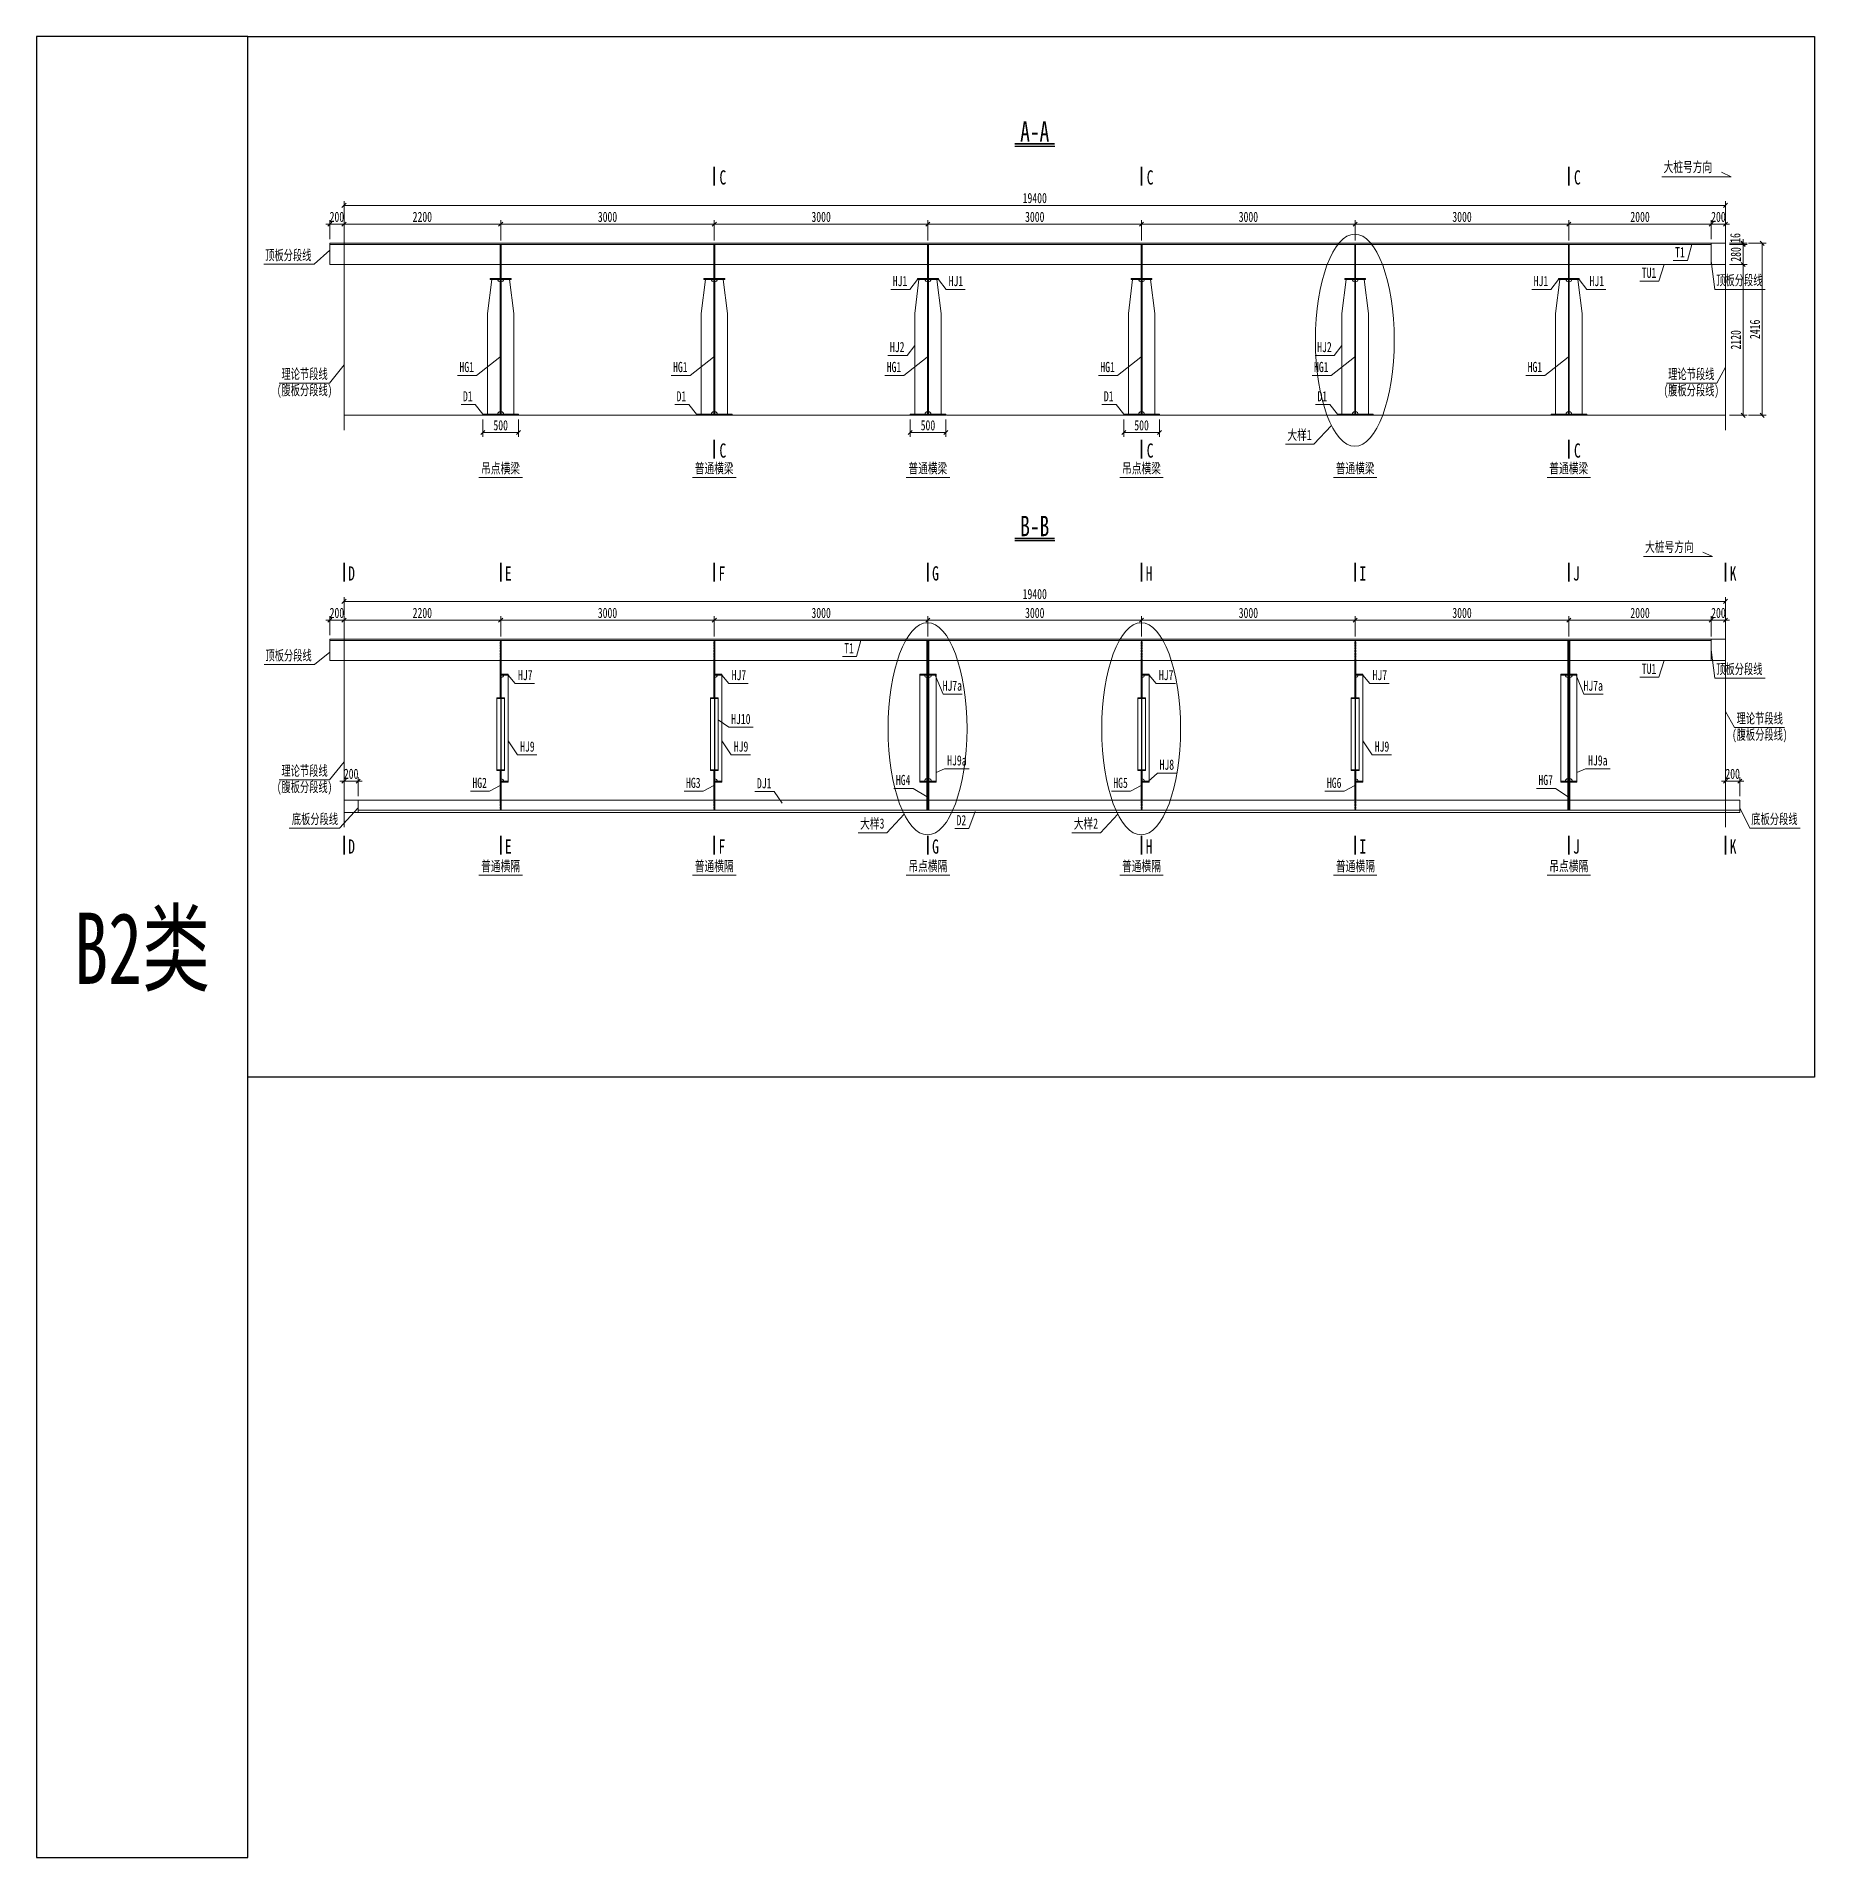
# Model space of a CAD drawing. Header units: millimetres. Extents: x 44597 to 300567, y -113054 to 73044.
# Drawn here: x 44597 to 69567, y -113054 to -87474 of the extents above; entities that cross this region are included whole.
import ezdxf
from ezdxf.enums import TextEntityAlignment as Align

# ---------------------------------------------------------------- set-up
doc = ezdxf.new("R2010")
doc.units = ezdxf.units.MM
doc.linetypes.add('CENTER2', pattern=[28.575, 19.05, -3.175, 3.175, -3.175])
doc.linetypes.add('DASHED', pattern=[0.75, 0.5, -0.25])
doc.layers.get('Defpoints').update_dxf_attribs({"color": 8})
for name, color, linetype, lineweight in [('中心线', 2, 'CENTER2', 15), ('文字', 7, 'Continuous', 15), ('标注线及字体', 2, 'Continuous', 15), ('粗线', 3, 'Continuous', 35), ('细实线', 4, 'Continuous', 15), ('虚线', 7, 'DASHED', 13), ('钢板细线', 6, 'Continuous', 15)]:
    doc.layers.add(name, color=color, linetype=linetype, lineweight=lineweight)
doc.styles.add('111', font='', dxfattribs={"width": 0.7})
doc.styles.add('BM_Dim', font='', dxfattribs={"width": 0.85})
doc.styles.get('111').set_extended_font_data('仿宋_GB2312')
doc.styles.get('BM_Dim').set_extended_font_data('仿宋_GB2312')
doc.dimstyles.new('200', dxfattribs={"dimscale": 0, "dimtxt": 2.5, "dimasz": 1, "dimexe": 1, "dimexo": 1, "dimgap": 0.6, "dimtad": 1, "dimdec": 0, "dimdsep": 46, "dimtxsty": '111', "dimblk": 'OBLIQUE', "dimcen": 0, "dimclrd": 4, "dimclre": 4, "dimclrt": 4, "dimadec": 1, "dimazin": 2, "dimtfac": 1, "dimtdec": 0, "dimtix": 1, "dimtmove": 2, "dimatfit": 3, "dimfxl": 4, "dimfxlon": 1, "dimtolj": 1, "dimlwd": -1, "dimlwe": -1, "dimarcsym": 0})

msp = doc.modelspace()

# ---------------------------------------------------------------- texts
at = {"layer": '文字', "style": 'BM_Dim'}
for s, height, width, p in [('大桩号方向', 142.85, 0.7, (67787.4, -89422.3)), ('顶板分段线', 142.86, 0.65, (48133.7, -90659.7)), ('T1', 142.86, 0.7, (67676.2, -90618.9)), ('TU1', 142.86, 0.7, (67242.1, -90908.4)), ('顶板分段线', 142.86, 0.65, (68510.2, -91011.5)), ('HJ1', 142.86, 0.7, (56724.2, -91023.9)), ('HJ1', 142.86, 0.7, (57508.5, -91023.9)), ('HJ1', 142.86, 0.7, (65724.2, -91023.9)), ('HJ1', 142.86, 0.7, (66508.5, -91023.9)), ('HJ2', 142.86, 0.7, (56684.2, -91950.9)), ('HJ2', 142.86, 0.7, (62684.2, -91950.9)), ('HG1', 142.86, 0.7, (50639.1, -92231.5)), ('HG1', 142.86, 0.7, (53639.1, -92231.5)), ('HG1', 142.86, 0.7, (56639.1, -92231.5)), ('HG1', 142.86, 0.7, (59639.1, -92231.5)), ('HG1', 142.86, 0.7, (62639.1, -92231.5)), ('HG1', 142.86, 0.7, (65639.1, -92231.5)), ('理论节段线', 142.86, 0.65, (48362.1, -92328)), ('理论节段线', 142.86, 0.65, (67835.5, -92330.6)), ('(腹板分段线)', 142.86, 0.65, (48362.1, -92556.2)), ('D1', 142.86, 0.7, (50654.6, -92642.8)), ('D1', 142.86, 0.7, (53654.6, -92642.8)), ('D1', 142.86, 0.7, (59654.6, -92642.8)), ('D1', 142.86, 0.7, (62654.6, -92642.8)), ('(腹板分段线)', 142.86, 0.65, (67835.5, -92558.8)), ('大样1', 142.86, 0.7, (62333.9, -93184.8)), ('吊点横梁', 142.86, 0.7, (51114.4, -93654.3)), ('普通横梁', 142.86, 0.7, (54114.4, -93654.3)), ('普通横梁', 142.86, 0.7, (57114.4, -93654.3)), ('吊点横梁', 142.86, 0.7, (60114.4, -93654.3)), ('普通横梁', 142.86, 0.7, (63114.4, -93654.3)), ('普通横梁', 142.86, 0.7, (66114.4, -93654.3)), ('大桩号方向', 142.85, 0.7, (67528.1, -94757.7)), ('顶板分段线', 142.86, 0.65, (48137.5, -96281.3)), ('T1', 142.86, 0.7, (56008.8, -96181.2)), ('HJ7', 142.86, 0.7, (51461.3, -96558.6)), ('HJ7', 142.86, 0.7, (54461.3, -96558.6)), ('HJ7', 142.86, 0.7, (60461.3, -96558.6)), ('HJ7', 142.86, 0.7, (63461.3, -96558.6)), ('TU1', 142.86, 0.7, (67242.1, -96470.8)), ('顶板分段线', 142.86, 0.65, (68510.2, -96473)), ('HJ7a', 142.86, 0.7, (57458, -96707.6)), ('HJ7a', 142.86, 0.7, (66458, -96707.6)), ('HJ10', 142.86, 0.7, (54488.5, -97175.3)), ('(腹板分段线)', 142.86, 0.65, (68797.2, -97395.2)), ('理论节段线', 142.86, 0.65, (68797.2, -97167.1)), ('HJ9', 142.86, 0.7, (51491.7, -97562.7)), ('HJ9', 142.86, 0.7, (54491.7, -97562.7)), ('HJ9', 142.86, 0.7, (63491.7, -97562.7)), ('理论节段线', 142.86, 0.65, (48362.1, -97902.3)), ('HJ9a', 142.86, 0.7, (57522.5, -97757.1)), ('HJ8', 142.86, 0.7, (60470.7, -97817.2)), ('HJ9a', 142.86, 0.7, (66522.5, -97757.1)), ('(腹板分段线)', 142.86, 0.65, (48362.1, -98130.5)), ('HG2', 142.86, 0.7, (50820.7, -98072.1)), ('HG3', 142.86, 0.7, (53820.7, -98072.1)), ('DJ1', 142.86, 0.7, (54816.6, -98078.1)), ('HG4', 142.86, 0.7, (56768.4, -98032.4)), ('HG5', 142.86, 0.7, (59820.7, -98072.1)), ('HG6', 142.86, 0.7, (62820.7, -98072.1)), ('HG7', 142.86, 0.7, (65790.9, -98032.4)), ('底板分段线', 142.86, 0.65, (48508, -98580)), ('大样3', 142.86, 0.7, (56333.9, -98643.7)), ('D2', 142.86, 0.7, (57586, -98597.3)), ('大样2', 142.86, 0.7, (59333.9, -98643.7)), ('底板分段线', 142.86, 0.65, (69002.9, -98580)), ('普通横隔', 142.86, 0.7, (51114.4, -99241.3)), ('普通横隔', 142.86, 0.7, (54114.4, -99241.3)), ('吊点横隔', 142.86, 0.7, (57114.4, -99241.3)), ('普通横隔', 142.86, 0.7, (60114.4, -99241.3)), ('普通横隔', 142.86, 0.7, (63118.2, -99241.3)), ('吊点横隔', 142.86, 0.7, (66114.4, -99241.3))]:
    msp.add_text(s, height=height, dxfattribs=dict(at, width=width)).set_placement(p, align=Align.BOTTOM_CENTER)
at = {"layer": '文字', "style": 'BM_Dim', "width": 0.7}
for s, p in [('C', (54235.8, -89554.3)), ('C', (60235.8, -89554.3)), ('C', (66235.8, -89554.3)), ('C', (54235.8, -93390.5)), ('C', (60235.8, -93390.5)), ('C', (66235.8, -93390.5)), ('D', (49022, -95116.6)), ('E', (51222.1, -95116.6)), ('F', (54222.1, -95116.6)), ('G', (57222.1, -95116.6)), ('H', (60222.1, -95116.6)), ('I', (63222.1, -95116.6)), ('J', (66222.1, -95116.6)), ('K', (68422.1, -95116.6)), ('D', (49022, -98952.8)), ('E', (51222.1, -98952.8)), ('F', (54222.1, -98952.8)), ('G', (57222.1, -98952.8)), ('H', (60222.1, -98952.8)), ('I', (63222.1, -98952.8)), ('J', (66222.1, -98952.8)), ('K', (68422.1, -98952.8))]:
    msp.add_text(s, height=200, dxfattribs=at).set_placement(p, align=Align.CENTER)
at = {"layer": '标注线及字体', "style": '111', "width": 0.7}
for s, height, p in [('A-A', 285.71, (58615.6, -88808.1)), ('B-B', 285.71, (58615.6, -94350.8)), ('B2类', 1000, (46081.7, -100264.1))]:
    msp.add_text(s, height=height, dxfattribs=at).set_placement(p, align=Align.MIDDLE)

# ---------------------------------------------------------------- blocks, each defined once
blk = doc.blocks.new('普通横隔立面')
at = {"layer": 'Defpoints'}
for p, q in [((56843, -62754), (56843, -65138)), ((56737, -63234), (56837, -63234)), ((56737, -64737), (56837, -64737))]:
    blk.add_line(p, q, dxfattribs=at)
at = {"layer": '虚线', "ltscale": 2}
for p, q in [((56837, -63034), (56837, -62754)), ((56849, -63034), (56849, -62754)), ((56837, -64998), (56837, -65138)), ((56837, -64998), (56837, -65138)), ((56849, -64998), (56849, -65138)), ((56849, -64998), (56849, -65138))]:
    blk.add_line(p, q, dxfattribs=at)
at = {"layer": '钢板细线'}
for p, q in [((56837, -63034), (56837, -63561)), ((56849, -63034), (56849, -63561)), ((56737, -63229), (56837, -63229)), ((56737, -63229), (56737, -63239)), ((56737, -63239), (56837, -63239)), ((56737, -63239), (56737, -64732)), ((56788, -63561), (56898, -63561)), ((56788, -63561), (56788, -64581)), ((56788, -63571), (56898, -63571)), ((56898, -63561), (56898, -64581)), ((56788, -64571), (56898, -64571)), ((56788, -64581), (56898, -64581)), ((56837, -64581), (56837, -64998)), ((56849, -64581), (56849, -64998)), ((56737, -64732), (56837, -64732)), ((56737, -64732), (56737, -64742)), ((56737, -64742), (56837, -64742))]:
    blk.add_line(p, q, dxfattribs=at)
for centre, start, end in [((56837, -63239), 180, 270), ((56837, -64732), 90, 180)]:
    blk.add_arc(centre, 35, start, end, dxfattribs=at)
blk = doc.blocks.new('_Oblique')
at = {"color": 0, "linetype": 'ByBlock', "lineweight": -2}
blk.add_line((-0.5, -0.5), (0.5, 0.5), dxfattribs=at)
blk = doc.blocks.new('*D2848')
at = {"layer": 'Defpoints', "color": 0, "transparency": 16777216}
for p in [(66116, -90112), (66116, -90396), (68116, -90380)]:
    blk.add_point(p, dxfattribs=at)
at = {"layer": '细实线', "color": 4, "transparency": 16777216}
for p, q in [((66116, -90339), (66116, -90054)), ((68116, -90112), (66116, -90112)), ((68116, -90323), (68116, -90054))]:
    blk.add_line(p, q, dxfattribs=at)
at = {"layer": '细实线', "color": 4, "transparency": 16777216, "xscale": 57.14285714285715, "yscale": 57.14285714285715, "zscale": 57.14285714285715, "rotation": 180}
blk.add_blockref('_Oblique', (66116, -90112), dxfattribs=at)
at = {"layer": '细实线', "color": 4, "transparency": 16777216, "xscale": 57.14285714285715, "yscale": 57.14285714285715, "zscale": 57.14285714285715}
blk.add_blockref('_Oblique', (68116, -90112), dxfattribs=at)
at = {"layer": '细实线', "color": 4, "transparency": 16777216, "insert": (67116, -90009), "char_height": 142.9, "attachment_point": 5, "style": '111'}
blk.add_mtext('\\A1;2000', dxfattribs=at)
blk = doc.blocks.new('*D2849')
at = {"layer": 'Defpoints', "color": 0, "transparency": 16777216}
for p in [(63116, -90112), (63116, -90396), (66116, -90396)]:
    blk.add_point(p, dxfattribs=at)
at = {"layer": '细实线', "color": 4, "transparency": 16777216}
for p, q in [((63116, -90339), (63116, -90054)), ((66116, -90112), (63116, -90112)), ((66116, -90339), (66116, -90054))]:
    blk.add_line(p, q, dxfattribs=at)
at = {"layer": '细实线', "color": 4, "transparency": 16777216, "xscale": 57.14285714285715, "yscale": 57.14285714285715, "zscale": 57.14285714285715, "rotation": 180}
blk.add_blockref('_Oblique', (63116, -90112), dxfattribs=at)
at = {"layer": '细实线', "color": 4, "transparency": 16777216, "xscale": 57.14285714285715, "yscale": 57.14285714285715, "zscale": 57.14285714285715}
blk.add_blockref('_Oblique', (66116, -90112), dxfattribs=at)
at = {"layer": '细实线', "color": 4, "transparency": 16777216, "insert": (64616, -90009), "char_height": 142.9, "attachment_point": 5, "style": '111'}
blk.add_mtext('\\A1;3000', dxfattribs=at)
blk = doc.blocks.new('*D2850')
at = {"layer": 'Defpoints', "color": 0, "transparency": 16777216}
for p in [(60116, -90112), (60116, -90396), (63116, -90396)]:
    blk.add_point(p, dxfattribs=at)
at = {"layer": '细实线', "color": 4, "transparency": 16777216}
for p, q in [((60116, -90339), (60116, -90054)), ((63116, -90112), (60116, -90112)), ((63116, -90339), (63116, -90054))]:
    blk.add_line(p, q, dxfattribs=at)
at = {"layer": '细实线', "color": 4, "transparency": 16777216, "xscale": 57.14285714285715, "yscale": 57.14285714285715, "zscale": 57.14285714285715, "rotation": 180}
blk.add_blockref('_Oblique', (60116, -90112), dxfattribs=at)
at = {"layer": '细实线', "color": 4, "transparency": 16777216, "xscale": 57.14285714285715, "yscale": 57.14285714285715, "zscale": 57.14285714285715}
blk.add_blockref('_Oblique', (63116, -90112), dxfattribs=at)
at = {"layer": '细实线', "color": 4, "transparency": 16777216, "insert": (61616, -90009), "char_height": 142.9, "attachment_point": 5, "style": '111'}
blk.add_mtext('\\A1;3000', dxfattribs=at)
blk = doc.blocks.new('*D2851')
at = {"layer": 'Defpoints', "color": 0, "transparency": 16777216}
for p in [(57116, -90112), (57116, -90396), (60116, -90396)]:
    blk.add_point(p, dxfattribs=at)
at = {"layer": '细实线', "color": 4, "transparency": 16777216}
for p, q in [((57116, -90339), (57116, -90054)), ((60116, -90112), (57116, -90112)), ((60116, -90339), (60116, -90054))]:
    blk.add_line(p, q, dxfattribs=at)
at = {"layer": '细实线', "color": 4, "transparency": 16777216, "xscale": 57.14285714285715, "yscale": 57.14285714285715, "zscale": 57.14285714285715, "rotation": 180}
blk.add_blockref('_Oblique', (57116, -90112), dxfattribs=at)
at = {"layer": '细实线', "color": 4, "transparency": 16777216, "xscale": 57.14285714285715, "yscale": 57.14285714285715, "zscale": 57.14285714285715}
blk.add_blockref('_Oblique', (60116, -90112), dxfattribs=at)
at = {"layer": '细实线', "color": 4, "transparency": 16777216, "insert": (58616, -90009), "char_height": 142.9, "attachment_point": 5, "style": '111'}
blk.add_mtext('\\A1;3000', dxfattribs=at)
blk = doc.blocks.new('*D2852')
at = {"layer": 'Defpoints', "color": 0, "transparency": 16777216}
for p in [(54116, -90112), (54116, -90396), (57116, -90396)]:
    blk.add_point(p, dxfattribs=at)
at = {"layer": '细实线', "color": 4, "transparency": 16777216}
for p, q in [((54116, -90339), (54116, -90054)), ((57116, -90112), (54116, -90112)), ((57116, -90339), (57116, -90054))]:
    blk.add_line(p, q, dxfattribs=at)
at = {"layer": '细实线', "color": 4, "transparency": 16777216, "xscale": 57.14285714285715, "yscale": 57.14285714285715, "zscale": 57.14285714285715, "rotation": 180}
blk.add_blockref('_Oblique', (54116, -90112), dxfattribs=at)
at = {"layer": '细实线', "color": 4, "transparency": 16777216, "xscale": 57.14285714285715, "yscale": 57.14285714285715, "zscale": 57.14285714285715}
blk.add_blockref('_Oblique', (57116, -90112), dxfattribs=at)
at = {"layer": '细实线', "color": 4, "transparency": 16777216, "insert": (55616, -90009), "char_height": 142.9, "attachment_point": 5, "style": '111'}
blk.add_mtext('\\A1;3000', dxfattribs=at)
blk = doc.blocks.new('*D2853')
at = {"layer": 'Defpoints', "color": 0, "transparency": 16777216}
for p in [(51116, -90112), (51116, -90396), (54116, -90396)]:
    blk.add_point(p, dxfattribs=at)
at = {"layer": '细实线', "color": 4, "transparency": 16777216}
for p, q in [((51116, -90339), (51116, -90054)), ((54116, -90112), (51116, -90112)), ((54116, -90339), (54116, -90054))]:
    blk.add_line(p, q, dxfattribs=at)
at = {"layer": '细实线', "color": 4, "transparency": 16777216, "xscale": 57.14285714285715, "yscale": 57.14285714285715, "zscale": 57.14285714285715, "rotation": 180}
blk.add_blockref('_Oblique', (51116, -90112), dxfattribs=at)
at = {"layer": '细实线', "color": 4, "transparency": 16777216, "xscale": 57.14285714285715, "yscale": 57.14285714285715, "zscale": 57.14285714285715}
blk.add_blockref('_Oblique', (54116, -90112), dxfattribs=at)
at = {"layer": '细实线', "color": 4, "transparency": 16777216, "insert": (52616, -90009), "char_height": 142.9, "attachment_point": 5, "style": '111'}
blk.add_mtext('\\A1;3000', dxfattribs=at)
blk = doc.blocks.new('*D2854')
at = {"layer": 'Defpoints', "color": 0, "transparency": 16777216}
for p in [(48916, -89847), (48916, -90133), (68316, -90117)]:
    blk.add_point(p, dxfattribs=at)
at = {"layer": '细实线', "color": 4, "transparency": 16777216}
for p, q in [((48916, -90076), (48916, -89790)), ((68316, -89847), (48916, -89847)), ((68316, -90060), (68316, -89790))]:
    blk.add_line(p, q, dxfattribs=at)
at = {"layer": '细实线', "color": 4, "transparency": 16777216, "xscale": 57.14285714285715, "yscale": 57.14285714285715, "zscale": 57.14285714285715, "rotation": 180}
blk.add_blockref('_Oblique', (48916, -89847), dxfattribs=at)
at = {"layer": '细实线', "color": 4, "transparency": 16777216, "xscale": 57.14285714285715, "yscale": 57.14285714285715, "zscale": 57.14285714285715}
blk.add_blockref('_Oblique', (68316, -89847), dxfattribs=at)
at = {"layer": '细实线', "color": 4, "transparency": 16777216, "insert": (58616, -89745), "char_height": 142.9, "attachment_point": 5, "style": '111'}
blk.add_mtext('\\A1;19400', dxfattribs=at)
blk = doc.blocks.new('*D2855')
at = {"layer": 'Defpoints', "color": 0, "transparency": 16777216}
for p in [(66116, -95674), (66116, -95959), (68116, -95959)]:
    blk.add_point(p, dxfattribs=at)
at = {"layer": '细实线', "color": 4, "transparency": 16777216}
for p, q in [((66116, -95901), (66116, -95617)), ((68116, -95901), (68116, -95617)), ((68116, -95674), (66116, -95674))]:
    blk.add_line(p, q, dxfattribs=at)
at = {"layer": '细实线', "color": 4, "transparency": 16777216, "xscale": 57.14285714285715, "yscale": 57.14285714285715, "zscale": 57.14285714285715, "rotation": 180}
blk.add_blockref('_Oblique', (66116, -95674), dxfattribs=at)
at = {"layer": '细实线', "color": 4, "transparency": 16777216, "xscale": 57.14285714285715, "yscale": 57.14285714285715, "zscale": 57.14285714285715}
blk.add_blockref('_Oblique', (68116, -95674), dxfattribs=at)
at = {"layer": '细实线', "color": 4, "transparency": 16777216, "insert": (67116, -95572), "char_height": 142.9, "attachment_point": 5, "style": '111'}
blk.add_mtext('\\A1;2000', dxfattribs=at)
blk = doc.blocks.new('*D2856')
at = {"layer": 'Defpoints', "color": 0, "transparency": 16777216}
for p in [(63116, -95674), (63116, -95959), (66116, -95959)]:
    blk.add_point(p, dxfattribs=at)
at = {"layer": '细实线', "color": 4, "transparency": 16777216}
for p, q in [((63116, -95901), (63116, -95617)), ((66116, -95901), (66116, -95617)), ((66116, -95674), (63116, -95674))]:
    blk.add_line(p, q, dxfattribs=at)
at = {"layer": '细实线', "color": 4, "transparency": 16777216, "xscale": 57.14285714285715, "yscale": 57.14285714285715, "zscale": 57.14285714285715, "rotation": 180}
blk.add_blockref('_Oblique', (63116, -95674), dxfattribs=at)
at = {"layer": '细实线', "color": 4, "transparency": 16777216, "xscale": 57.14285714285715, "yscale": 57.14285714285715, "zscale": 57.14285714285715}
blk.add_blockref('_Oblique', (66116, -95674), dxfattribs=at)
at = {"layer": '细实线', "color": 4, "transparency": 16777216, "insert": (64616, -95572), "char_height": 142.9, "attachment_point": 5, "style": '111'}
blk.add_mtext('\\A1;3000', dxfattribs=at)
blk = doc.blocks.new('*D2857')
at = {"layer": 'Defpoints', "color": 0, "transparency": 16777216}
for p in [(60116, -95674), (60116, -95959), (63116, -95959)]:
    blk.add_point(p, dxfattribs=at)
at = {"layer": '细实线', "color": 4, "transparency": 16777216}
for p, q in [((60116, -95901), (60116, -95617)), ((63116, -95901), (63116, -95617)), ((63116, -95674), (60116, -95674))]:
    blk.add_line(p, q, dxfattribs=at)
at = {"layer": '细实线', "color": 4, "transparency": 16777216, "xscale": 57.14285714285715, "yscale": 57.14285714285715, "zscale": 57.14285714285715, "rotation": 180}
blk.add_blockref('_Oblique', (60116, -95674), dxfattribs=at)
at = {"layer": '细实线', "color": 4, "transparency": 16777216, "xscale": 57.14285714285715, "yscale": 57.14285714285715, "zscale": 57.14285714285715}
blk.add_blockref('_Oblique', (63116, -95674), dxfattribs=at)
at = {"layer": '细实线', "color": 4, "transparency": 16777216, "insert": (61616, -95572), "char_height": 142.9, "attachment_point": 5, "style": '111'}
blk.add_mtext('\\A1;3000', dxfattribs=at)
blk = doc.blocks.new('*D2858')
at = {"layer": 'Defpoints', "color": 0, "transparency": 16777216}
for p in [(57116, -95674), (57116, -95959), (60116, -95959)]:
    blk.add_point(p, dxfattribs=at)
at = {"layer": '细实线', "color": 4, "transparency": 16777216}
for p, q in [((57116, -95901), (57116, -95617)), ((60116, -95901), (60116, -95617)), ((60116, -95674), (57116, -95674))]:
    blk.add_line(p, q, dxfattribs=at)
at = {"layer": '细实线', "color": 4, "transparency": 16777216, "xscale": 57.14285714285715, "yscale": 57.14285714285715, "zscale": 57.14285714285715, "rotation": 180}
blk.add_blockref('_Oblique', (57116, -95674), dxfattribs=at)
at = {"layer": '细实线', "color": 4, "transparency": 16777216, "xscale": 57.14285714285715, "yscale": 57.14285714285715, "zscale": 57.14285714285715}
blk.add_blockref('_Oblique', (60116, -95674), dxfattribs=at)
at = {"layer": '细实线', "color": 4, "transparency": 16777216, "insert": (58616, -95572), "char_height": 142.9, "attachment_point": 5, "style": '111'}
blk.add_mtext('\\A1;3000', dxfattribs=at)
blk = doc.blocks.new('*D2859')
at = {"layer": 'Defpoints', "color": 0, "transparency": 16777216}
for p in [(54116, -95674), (54116, -95959), (57116, -95959)]:
    blk.add_point(p, dxfattribs=at)
at = {"layer": '细实线', "color": 4, "transparency": 16777216}
for p, q in [((54116, -95901), (54116, -95617)), ((57116, -95901), (57116, -95617)), ((57116, -95674), (54116, -95674))]:
    blk.add_line(p, q, dxfattribs=at)
at = {"layer": '细实线', "color": 4, "transparency": 16777216, "xscale": 57.14285714285715, "yscale": 57.14285714285715, "zscale": 57.14285714285715, "rotation": 180}
blk.add_blockref('_Oblique', (54116, -95674), dxfattribs=at)
at = {"layer": '细实线', "color": 4, "transparency": 16777216, "xscale": 57.14285714285715, "yscale": 57.14285714285715, "zscale": 57.14285714285715}
blk.add_blockref('_Oblique', (57116, -95674), dxfattribs=at)
at = {"layer": '细实线', "color": 4, "transparency": 16777216, "insert": (55616, -95572), "char_height": 142.9, "attachment_point": 5, "style": '111'}
blk.add_mtext('\\A1;3000', dxfattribs=at)
blk = doc.blocks.new('*D2860')
at = {"layer": 'Defpoints', "color": 0, "transparency": 16777216}
for p in [(51116, -95674), (51116, -95959), (54116, -95959)]:
    blk.add_point(p, dxfattribs=at)
at = {"layer": '细实线', "color": 4, "transparency": 16777216}
for p, q in [((51116, -95901), (51116, -95617)), ((54116, -95901), (54116, -95617)), ((54116, -95674), (51116, -95674))]:
    blk.add_line(p, q, dxfattribs=at)
at = {"layer": '细实线', "color": 4, "transparency": 16777216, "xscale": 57.14285714285715, "yscale": 57.14285714285715, "zscale": 57.14285714285715, "rotation": 180}
blk.add_blockref('_Oblique', (51116, -95674), dxfattribs=at)
at = {"layer": '细实线', "color": 4, "transparency": 16777216, "xscale": 57.14285714285715, "yscale": 57.14285714285715, "zscale": 57.14285714285715}
blk.add_blockref('_Oblique', (54116, -95674), dxfattribs=at)
at = {"layer": '细实线', "color": 4, "transparency": 16777216, "insert": (52616, -95572), "char_height": 142.9, "attachment_point": 5, "style": '111'}
blk.add_mtext('\\A1;3000', dxfattribs=at)
blk = doc.blocks.new('*D2861')
at = {"layer": 'Defpoints', "color": 0, "transparency": 16777216}
for p in [(48916, -95409), (48916, -95667), (68316, -96042)]:
    blk.add_point(p, dxfattribs=at)
at = {"layer": '细实线', "color": 4, "transparency": 16777216}
for p, q in [((48916, -95610), (48916, -95352)), ((68316, -95409), (48916, -95409)), ((68316, -95638), (68316, -95352))]:
    blk.add_line(p, q, dxfattribs=at)
at = {"layer": '细实线', "color": 4, "transparency": 16777216, "xscale": 57.14285714285715, "yscale": 57.14285714285715, "zscale": 57.14285714285715, "rotation": 180}
blk.add_blockref('_Oblique', (48916, -95409), dxfattribs=at)
at = {"layer": '细实线', "color": 4, "transparency": 16777216, "xscale": 57.14285714285715, "yscale": 57.14285714285715, "zscale": 57.14285714285715}
blk.add_blockref('_Oblique', (68316, -95409), dxfattribs=at)
at = {"layer": '细实线', "color": 4, "transparency": 16777216, "insert": (58616, -95307), "char_height": 142.9, "attachment_point": 5, "style": '111'}
blk.add_mtext('\\A1;19400', dxfattribs=at)
blk = doc.blocks.new('*D2862')
at = {"layer": 'Defpoints', "color": 0, "transparency": 16777216}
for p in [(68316, -90396), (68564, -90396), (68316, -90676)]:
    blk.add_point(p, dxfattribs=at)
at = {"layer": '细实线', "color": 4, "transparency": 16777216}
for p, q in [((68373, -90396), (68621, -90396)), ((68564, -90676), (68564, -90396)), ((68373, -90676), (68621, -90676))]:
    blk.add_line(p, q, dxfattribs=at)
at = {"layer": '细实线', "color": 4, "transparency": 16777216, "xscale": 57.14285714285715, "yscale": 57.14285714285715, "zscale": 57.14285714285715}
for p, rotation in [((68564, -90396), 90), ((68564, -90676), 270)]:
    blk.add_blockref('_Oblique', p, dxfattribs=dict(at, rotation=rotation))
at = {"layer": '细实线', "color": 4, "transparency": 16777216, "insert": (68461, -90536), "char_height": 142.9, "attachment_point": 5, "rotation": 90, "style": '111'}
blk.add_mtext('\\A1;280', dxfattribs=at)
blk = doc.blocks.new('*D2863')
at = {"layer": 'Defpoints', "color": 0, "transparency": 16777216}
for p in [(68316, -90380), (68316, -90396), (68564, -90380)]:
    blk.add_point(p, dxfattribs=at)
at = {"layer": '细实线', "color": 4, "transparency": 16777216}
for p, q in [((68373, -90380), (68621, -90380)), ((68373, -90396), (68621, -90396)), ((68564, -90380), (68564, -90323)), ((68564, -90396), (68564, -90380)), ((68564, -90396), (68564, -90453))]:
    blk.add_line(p, q, dxfattribs=at)
at = {"layer": '细实线', "color": 4, "transparency": 16777216, "xscale": 57.14285714285715, "yscale": 57.14285714285715, "zscale": 57.14285714285715}
for p, rotation in [((68564, -90380), 270), ((68564, -90396), 90)]:
    blk.add_blockref('_Oblique', p, dxfattribs=dict(at, rotation=rotation))
at = {"layer": '细实线', "color": 4, "transparency": 16777216, "insert": (68454, -90305), "char_height": 142.9, "attachment_point": 5, "rotation": 90, "style": '111'}
blk.add_mtext('\\A1;16', dxfattribs=at)
blk = doc.blocks.new('*D2864')
at = {"layer": 'Defpoints', "color": 0, "transparency": 16777216}
for p in [(68316, -90676), (68564, -90676), (68316, -92796)]:
    blk.add_point(p, dxfattribs=at)
at = {"layer": '细实线', "color": 4, "transparency": 16777216}
for p, q in [((68373, -90676), (68621, -90676)), ((68564, -92796), (68564, -90676)), ((68373, -92796), (68621, -92796))]:
    blk.add_line(p, q, dxfattribs=at)
at = {"layer": '细实线', "color": 4, "transparency": 16777216, "xscale": 57.14285714285715, "yscale": 57.14285714285715, "zscale": 57.14285714285715}
for p, rotation in [((68564, -90676), 90), ((68564, -92796), 270)]:
    blk.add_blockref('_Oblique', p, dxfattribs=dict(at, rotation=rotation))
at = {"layer": '细实线', "color": 4, "transparency": 16777216, "insert": (68461, -91736), "char_height": 142.9, "attachment_point": 5, "rotation": 90, "style": '111'}
blk.add_mtext('\\A1;2120', dxfattribs=at)
blk = doc.blocks.new('*D2865')
at = {"layer": 'Defpoints', "color": 0, "transparency": 16777216}
for p in [(68584, -90380), (68831, -90380), (68584, -92796)]:
    blk.add_point(p, dxfattribs=at)
at = {"layer": '细实线', "color": 4, "transparency": 16777216}
for p, q in [((68641, -90380), (68889, -90380)), ((68831, -92796), (68831, -90380)), ((68641, -92796), (68889, -92796))]:
    blk.add_line(p, q, dxfattribs=at)
at = {"layer": '细实线', "color": 4, "transparency": 16777216, "xscale": 57.14285714285715, "yscale": 57.14285714285715, "zscale": 57.14285714285715}
for p, rotation in [((68831, -90380), 90), ((68831, -92796), 270)]:
    blk.add_blockref('_Oblique', p, dxfattribs=dict(at, rotation=rotation))
at = {"layer": '细实线', "color": 4, "transparency": 16777216, "insert": (68729, -91588), "char_height": 142.9, "attachment_point": 5, "rotation": 90, "style": '111'}
blk.add_mtext('\\A1;2416', dxfattribs=at)
blk = doc.blocks.new('*D2866')
at = {"layer": 'Defpoints', "color": 0, "transparency": 16777216}
for p in [(56866, -92796), (57366, -92796), (56866, -93039)]:
    blk.add_point(p, dxfattribs=at)
at = {"layer": '细实线', "color": 4, "transparency": 16777216}
for p, q in [((56866, -92853), (56866, -93096)), ((57366, -92853), (57366, -93096)), ((57366, -93039), (56866, -93039))]:
    blk.add_line(p, q, dxfattribs=at)
at = {"layer": '细实线', "color": 4, "transparency": 16777216, "xscale": 57.14285714285715, "yscale": 57.14285714285715, "zscale": 57.14285714285715, "rotation": 180}
blk.add_blockref('_Oblique', (56866, -93039), dxfattribs=at)
at = {"layer": '细实线', "color": 4, "transparency": 16777216, "xscale": 57.14285714285715, "yscale": 57.14285714285715, "zscale": 57.14285714285715}
blk.add_blockref('_Oblique', (57366, -93039), dxfattribs=at)
at = {"layer": '细实线', "color": 4, "transparency": 16777216, "insert": (57116, -92937), "char_height": 142.9, "attachment_point": 5, "style": '111'}
blk.add_mtext('\\A1;500', dxfattribs=at)
blk = doc.blocks.new('*D2867')
at = {"layer": 'Defpoints', "color": 0, "transparency": 16777216}
for p in [(59866, -92796), (60366, -92796), (59866, -93039)]:
    blk.add_point(p, dxfattribs=at)
at = {"layer": '细实线', "color": 4, "transparency": 16777216}
for p, q in [((59866, -92853), (59866, -93096)), ((60366, -92853), (60366, -93096)), ((60366, -93039), (59866, -93039))]:
    blk.add_line(p, q, dxfattribs=at)
at = {"layer": '细实线', "color": 4, "transparency": 16777216, "xscale": 57.14285714285715, "yscale": 57.14285714285715, "zscale": 57.14285714285715, "rotation": 180}
blk.add_blockref('_Oblique', (59866, -93039), dxfattribs=at)
at = {"layer": '细实线', "color": 4, "transparency": 16777216, "xscale": 57.14285714285715, "yscale": 57.14285714285715, "zscale": 57.14285714285715}
blk.add_blockref('_Oblique', (60366, -93039), dxfattribs=at)
at = {"layer": '细实线', "color": 4, "transparency": 16777216, "insert": (60116, -92937), "char_height": 142.9, "attachment_point": 5, "style": '111'}
blk.add_mtext('\\A1;500', dxfattribs=at)
blk = doc.blocks.new('*D2868')
at = {"layer": 'Defpoints', "color": 0, "transparency": 16777216}
for p in [(48916, -90112), (48716, -90380), (48916, -90376)]:
    blk.add_point(p, dxfattribs=at)
at = {"layer": '细实线', "color": 4, "transparency": 16777216}
for p, q in [((48716, -90112), (48659, -90112)), ((48716, -90323), (48716, -90054)), ((48716, -90112), (48916, -90112)), ((48916, -90319), (48916, -90054)), ((48916, -90112), (48973, -90112))]:
    blk.add_line(p, q, dxfattribs=at)
at = {"layer": '细实线', "color": 4, "transparency": 16777216, "xscale": 57.14285714285715, "yscale": 57.14285714285715, "zscale": 57.14285714285715}
blk.add_blockref('_Oblique', (48716, -90112), dxfattribs=at)
at = {"layer": '细实线', "color": 4, "transparency": 16777216, "xscale": 57.14285714285715, "yscale": 57.14285714285715, "zscale": 57.14285714285715, "rotation": 180}
blk.add_blockref('_Oblique', (48916, -90112), dxfattribs=at)
at = {"layer": '细实线', "color": 4, "transparency": 16777216, "insert": (48816, -90009), "char_height": 142.9, "attachment_point": 5, "style": '111'}
blk.add_mtext('\\A1;200', dxfattribs=at)
blk = doc.blocks.new('*D2869')
at = {"layer": 'Defpoints', "color": 0, "transparency": 16777216}
for p in [(68116, -90112), (68116, -90380), (68316, -90380)]:
    blk.add_point(p, dxfattribs=at)
at = {"layer": '细实线', "color": 4, "transparency": 16777216}
for p, q in [((68116, -90112), (68059, -90112)), ((68116, -90323), (68116, -90054)), ((68316, -90112), (68116, -90112)), ((68316, -90323), (68316, -90054)), ((68316, -90112), (68373, -90112))]:
    blk.add_line(p, q, dxfattribs=at)
at = {"layer": '细实线', "color": 4, "transparency": 16777216, "xscale": 57.14285714285715, "yscale": 57.14285714285715, "zscale": 57.14285714285715}
blk.add_blockref('_Oblique', (68116, -90112), dxfattribs=at)
at = {"layer": '细实线', "color": 4, "transparency": 16777216, "xscale": 57.14285714285715, "yscale": 57.14285714285715, "zscale": 57.14285714285715, "rotation": 180}
blk.add_blockref('_Oblique', (68316, -90112), dxfattribs=at)
at = {"layer": '细实线', "color": 4, "transparency": 16777216, "insert": (68216, -90009), "char_height": 142.9, "attachment_point": 5, "style": '111'}
blk.add_mtext('\\A1;200', dxfattribs=at)
blk = doc.blocks.new('*D2870')
at = {"layer": 'Defpoints', "color": 0, "transparency": 16777216}
for p in [(48716, -95674), (48716, -95943), (48916, -95943)]:
    blk.add_point(p, dxfattribs=at)
at = {"layer": '细实线', "color": 4, "transparency": 16777216}
for p, q in [((48716, -95885), (48716, -95617)), ((48916, -95885), (48916, -95617)), ((48716, -95674), (48659, -95674)), ((48916, -95674), (48716, -95674)), ((48916, -95674), (48973, -95674))]:
    blk.add_line(p, q, dxfattribs=at)
at = {"layer": '细实线', "color": 4, "transparency": 16777216, "xscale": 57.14285714285715, "yscale": 57.14285714285715, "zscale": 57.14285714285715}
blk.add_blockref('_Oblique', (48716, -95674), dxfattribs=at)
at = {"layer": '细实线', "color": 4, "transparency": 16777216, "xscale": 57.14285714285715, "yscale": 57.14285714285715, "zscale": 57.14285714285715, "rotation": 180}
blk.add_blockref('_Oblique', (48916, -95674), dxfattribs=at)
at = {"layer": '细实线', "color": 4, "transparency": 16777216, "insert": (48816, -95572), "char_height": 142.9, "attachment_point": 5, "style": '111'}
blk.add_mtext('\\A1;200', dxfattribs=at)
blk = doc.blocks.new('*D2871')
at = {"layer": 'Defpoints', "color": 0, "transparency": 16777216}
for p in [(68116, -95674), (68116, -95943), (68316, -95943)]:
    blk.add_point(p, dxfattribs=at)
at = {"layer": '细实线', "color": 4, "transparency": 16777216}
for p, q in [((68116, -95885), (68116, -95617)), ((68316, -95885), (68316, -95617)), ((68116, -95674), (68059, -95674)), ((68316, -95674), (68116, -95674)), ((68316, -95674), (68373, -95674))]:
    blk.add_line(p, q, dxfattribs=at)
at = {"layer": '细实线', "color": 4, "transparency": 16777216, "xscale": 57.14285714285715, "yscale": 57.14285714285715, "zscale": 57.14285714285715}
blk.add_blockref('_Oblique', (68116, -95674), dxfattribs=at)
at = {"layer": '细实线', "color": 4, "transparency": 16777216, "xscale": 57.14285714285715, "yscale": 57.14285714285715, "zscale": 57.14285714285715, "rotation": 180}
blk.add_blockref('_Oblique', (68316, -95674), dxfattribs=at)
at = {"layer": '细实线', "color": 4, "transparency": 16777216, "insert": (68216, -95572), "char_height": 142.9, "attachment_point": 5, "style": '111'}
blk.add_mtext('\\A1;200', dxfattribs=at)
blk = doc.blocks.new('*D2872')
at = {"layer": 'Defpoints', "color": 0, "transparency": 16777216}
for p in [(68316, -97934), (68316, -98203), (68516, -98203)]:
    blk.add_point(p, dxfattribs=at)
at = {"layer": '细实线', "color": 4, "transparency": 16777216}
for p, q in [((68316, -97934), (68259, -97934)), ((68316, -98145), (68316, -97877)), ((68516, -97934), (68316, -97934)), ((68516, -98145), (68516, -97877)), ((68516, -97934), (68573, -97934))]:
    blk.add_line(p, q, dxfattribs=at)
at = {"layer": '细实线', "color": 4, "transparency": 16777216, "xscale": 57.14285714285715, "yscale": 57.14285714285715, "zscale": 57.14285714285715}
blk.add_blockref('_Oblique', (68316, -97934), dxfattribs=at)
at = {"layer": '细实线', "color": 4, "transparency": 16777216, "xscale": 57.14285714285715, "yscale": 57.14285714285715, "zscale": 57.14285714285715, "rotation": 180}
blk.add_blockref('_Oblique', (68516, -97934), dxfattribs=at)
at = {"layer": '细实线', "color": 4, "transparency": 16777216, "insert": (68416, -97832), "char_height": 142.9, "attachment_point": 5, "style": '111'}
blk.add_mtext('\\A1;200', dxfattribs=at)
blk = doc.blocks.new('*D2873')
at = {"layer": 'Defpoints', "color": 0, "transparency": 16777216}
for p in [(48916, -97934), (48916, -98203), (49116, -98203)]:
    blk.add_point(p, dxfattribs=at)
at = {"layer": '细实线', "color": 4, "transparency": 16777216}
for p, q in [((48916, -97934), (48859, -97934)), ((48916, -98145), (48916, -97877)), ((49116, -97934), (48916, -97934)), ((49116, -98145), (49116, -97877)), ((49116, -97934), (49173, -97934))]:
    blk.add_line(p, q, dxfattribs=at)
at = {"layer": '细实线', "color": 4, "transparency": 16777216, "xscale": 57.14285714285715, "yscale": 57.14285714285715, "zscale": 57.14285714285715}
blk.add_blockref('_Oblique', (48916, -97934), dxfattribs=at)
at = {"layer": '细实线', "color": 4, "transparency": 16777216, "xscale": 57.14285714285715, "yscale": 57.14285714285715, "zscale": 57.14285714285715, "rotation": 180}
blk.add_blockref('_Oblique', (49116, -97934), dxfattribs=at)
at = {"layer": '细实线', "color": 4, "transparency": 16777216, "insert": (49016, -97832), "char_height": 142.9, "attachment_point": 5, "style": '111'}
blk.add_mtext('\\A1;200', dxfattribs=at)
blk = doc.blocks.new('*D2874')
at = {"layer": 'Defpoints', "color": 0, "transparency": 16777216}
for p in [(48916, -95674), (48916, -95959), (51116, -95959)]:
    blk.add_point(p, dxfattribs=at)
at = {"layer": '细实线', "color": 4, "transparency": 16777216}
for p, q in [((48916, -95901), (48916, -95617)), ((51116, -95901), (51116, -95617)), ((51116, -95674), (48916, -95674))]:
    blk.add_line(p, q, dxfattribs=at)
at = {"layer": '细实线', "color": 4, "transparency": 16777216, "xscale": 57.14285714285715, "yscale": 57.14285714285715, "zscale": 57.14285714285715, "rotation": 180}
blk.add_blockref('_Oblique', (48916, -95674), dxfattribs=at)
at = {"layer": '细实线', "color": 4, "transparency": 16777216, "xscale": 57.14285714285715, "yscale": 57.14285714285715, "zscale": 57.14285714285715}
blk.add_blockref('_Oblique', (51116, -95674), dxfattribs=at)
at = {"layer": '细实线', "color": 4, "transparency": 16777216, "insert": (50016, -95572), "char_height": 142.9, "attachment_point": 5, "style": '111'}
blk.add_mtext('\\A1;2200', dxfattribs=at)
blk = doc.blocks.new('*D2846')
at = {"layer": 'Defpoints', "color": 0, "transparency": 16777216}
for p in [(48916, -90112), (48916, -90396), (51116, -90396)]:
    blk.add_point(p, dxfattribs=at)
at = {"layer": '细实线', "color": 4, "transparency": 16777216}
for p, q in [((48916, -90339), (48916, -90054)), ((51116, -90112), (48916, -90112)), ((51116, -90339), (51116, -90054))]:
    blk.add_line(p, q, dxfattribs=at)
at = {"layer": '细实线', "color": 4, "transparency": 16777216, "xscale": 57.14285714285715, "yscale": 57.14285714285715, "zscale": 57.14285714285715, "rotation": 180}
blk.add_blockref('_Oblique', (48916, -90112), dxfattribs=at)
at = {"layer": '细实线', "color": 4, "transparency": 16777216, "xscale": 57.14285714285715, "yscale": 57.14285714285715, "zscale": 57.14285714285715}
blk.add_blockref('_Oblique', (51116, -90112), dxfattribs=at)
at = {"layer": '细实线', "color": 4, "transparency": 16777216, "insert": (50016, -90009), "char_height": 142.9, "attachment_point": 5, "style": '111'}
blk.add_mtext('\\A1;2200', dxfattribs=at)
blk = doc.blocks.new('*D2847')
at = {"layer": 'Defpoints', "color": 0, "transparency": 16777216}
for p in [(50866, -92796), (51366, -92796), (50866, -93039)]:
    blk.add_point(p, dxfattribs=at)
at = {"layer": '细实线', "color": 4, "transparency": 16777216}
for p, q in [((50866, -92853), (50866, -93096)), ((51366, -92853), (51366, -93096)), ((51366, -93039), (50866, -93039))]:
    blk.add_line(p, q, dxfattribs=at)
at = {"layer": '细实线', "color": 4, "transparency": 16777216, "xscale": 57.14285714285715, "yscale": 57.14285714285715, "zscale": 57.14285714285715, "rotation": 180}
blk.add_blockref('_Oblique', (50866, -93039), dxfattribs=at)
at = {"layer": '细实线', "color": 4, "transparency": 16777216, "xscale": 57.14285714285715, "yscale": 57.14285714285715, "zscale": 57.14285714285715}
blk.add_blockref('_Oblique', (51366, -93039), dxfattribs=at)
at = {"layer": '细实线', "color": 4, "transparency": 16777216, "insert": (51116, -92937), "char_height": 142.9, "attachment_point": 5, "style": '111'}
blk.add_mtext('\\A1;500', dxfattribs=at)

# ---------------------------------------------------------------- dimensions: what is measured, and where the dimension line sits
at = {"layer": '细实线'}
for base, p1, p2, angle, override, picture, middle in [((48916.3, -89847), (68316.3, -90116.9), (48916.3, -90132.8), 180, {"dimscale": 57.142857}, '*D2854', (58616.3, -89744.7)), ((48916.3, -90111.6), (48716.3, -90380.3), (48916.3, -90376.3), 180, {"dimscale": 57.142857, "dimblk": 'Oblique'}, '*D2868', (48816.3, -90009.3)), ((48916.3, -90111.6), (51116.3, -90396.3), (48916.3, -90396.3), 180, {"dimscale": 57.142857, "dimblk": 'Oblique'}, '*D2846', (50016.3, -90009.3)), ((51116.3, -90111.6), (54116.3, -90396.3), (51116.3, -90396.3), 180, {"dimscale": 57.142857}, '*D2853', (52616.3, -90009.3)), ((54116.3, -90111.6), (57116.3, -90396.3), (54116.3, -90396.3), 180, {"dimscale": 57.142857}, '*D2852', (55616.3, -90009.3)), ((57116.3, -90111.6), (60116.3, -90396.3), (57116.3, -90396.3), 180, {"dimscale": 57.142857}, '*D2851', (58616.3, -90009.3)), ((60116.3, -90111.6), (63116.3, -90396.3), (60116.3, -90396.3), 180, {"dimscale": 57.142857}, '*D2850', (61616.3, -90009.3)), ((63116.3, -90111.6), (66116.3, -90396.3), (63116.3, -90396.3), 180, {"dimscale": 57.142857}, '*D2849', (64616.3, -90009.3)), ((66116.3, -90111.6), (68116.3, -90380.3), (66116.3, -90396.3), 180, {"dimscale": 57.142857}, '*D2848', (67116.3, -90009.3)), ((68116.3, -90111.6), (68316.3, -90380.3), (68116.3, -90380.3), 180, {"dimscale": 57.142857, "dimblk": 'Oblique'}, '*D2869', (68216.3, -90009.3)), ((68563.6, -90396.3), (68316.3, -90676.3), (68316.3, -90396.3), 90, {"dimscale": 57.142857, "dimblk": 'Oblique'}, '*D2862', (68461.3, -90536.3)), ((68831.4, -90380.3), (68584.2, -92796.3), (68584.2, -90380.3), 90, {"dimscale": 57.142857, "dimblk": 'Oblique'}, '*D2865', (68729.2, -91588.3)), ((68563.6, -90676.3), (68316.3, -92796.3), (68316.3, -90676.3), 90, {"dimscale": 57.142857, "dimblk": 'Oblique'}, '*D2864', (68461.3, -91736.3)), ((50866.3, -93038.9), (51366.3, -92796.3), (50866.3, -92796.3), 180, {"dimscale": 57.142857, "dimblk": 'Oblique'}, '*D2847', (51116.3, -92936.7)), ((56866.3, -93038.9), (57366.3, -92796.3), (56866.3, -92796.3), 180, {"dimscale": 57.142857, "dimblk": 'Oblique'}, '*D2866', (57116.3, -92936.7)), ((59866.3, -93038.9), (60366.3, -92796.3), (59866.3, -92796.3), 180, {"dimscale": 57.142857, "dimblk": 'Oblique'}, '*D2867', (60116.3, -92936.7)), ((48916.3, -95409.3), (68316.3, -96042.4), (48916.3, -95666.9), 180, {"dimscale": 57.142857}, '*D2861', (58616.3, -95307)), ((48716.3, -95673.9), (48916.3, -95942.6), (48716.3, -95942.6), 180, {"dimscale": 57.142857, "dimblk": 'Oblique'}, '*D2870', (48816.3, -95571.7)), ((48916.3, -95673.9), (51116.3, -95958.6), (48916.3, -95958.6), 180, {"dimscale": 57.142857, "dimblk": 'Oblique'}, '*D2874', (50016.3, -95571.7)), ((51116.3, -95673.9), (54116.3, -95958.6), (51116.3, -95958.6), 180, {"dimscale": 57.142857}, '*D2860', (52616.3, -95571.7)), ((54116.3, -95673.9), (57116.3, -95958.6), (54116.3, -95958.6), 180, {"dimscale": 57.142857}, '*D2859', (55616.3, -95571.7)), ((57116.3, -95673.9), (60116.3, -95958.6), (57116.3, -95958.6), 180, {"dimscale": 57.142857}, '*D2858', (58616.3, -95571.7)), ((60116.3, -95673.9), (63116.3, -95958.6), (60116.3, -95958.6), 180, {"dimscale": 57.142857}, '*D2857', (61616.3, -95571.7)), ((63116.3, -95673.9), (66116.3, -95958.6), (63116.3, -95958.6), 180, {"dimscale": 57.142857}, '*D2856', (64616.3, -95571.7)), ((66116.3, -95673.9), (68116.3, -95958.6), (66116.3, -95958.6), 180, {"dimscale": 57.142857}, '*D2855', (67116.3, -95571.7)), ((68116.3, -95673.9), (68316.3, -95942.6), (68116.3, -95942.6), 180, {"dimscale": 57.142857, "dimblk": 'Oblique'}, '*D2871', (68216.3, -95571.7)), ((48916.3, -97933.9), (49116.3, -98202.6), (48916.3, -98202.6), 180, {"dimscale": 57.142857, "dimblk": 'Oblique'}, '*D2873', (49016.3, -97831.7)), ((68316.3, -97933.9), (68516.3, -98202.6), (68316.3, -98202.6), 180, {"dimscale": 57.142857, "dimblk": 'Oblique'}, '*D2872', (68416.3, -97831.7))]:
    dim = msp.add_linear_dim(base=base, p1=p1, p2=p2, angle=angle, dimstyle='200', override=override, dxfattribs=at)
    dim.commit()
    dim.dimension.update_dxf_attribs({"geometry": picture, "text_midpoint": middle})
dim = msp.add_linear_dim(base=(68563.6, -90380.3), p1=(68316.3, -90396.3), p2=(68316.3, -90380.3), angle=90, dimstyle='200', override={"dimscale": 57.142857, "dimblk": 'Oblique'}, dxfattribs=at)
dim.commit()
dim.dimension.update_dxf_attribs({"geometry": '*D2863', "text_midpoint": (68454.3, -90304.9), "dimtype": 160})

# ---------------------------------------------------------------- linework, layer by layer
at = {"color": 4}
for p, q in [((58895.7, -89018), (58335.5, -89018)), ((58895.7, -94560.7), (58335.5, -94560.7))]:
    msp.add_line(p, q, dxfattribs=at)
at = {"color": 6, "const_width": 20.6}
for points in [[(58895.7, -88983.7), (58335.5, -88983.7)], [(58895.7, -94526.4), (58335.5, -94526.4)]]:
    msp.add_lwpolyline(points, dxfattribs=at)
at = {"layer": 'Defpoints'}
for p, q in [((51116.3, -90396.3), (51116.3, -92780.3)), ((54116.3, -90396.3), (54116.3, -92780.3)), ((57116.3, -90396.3), (57116.3, -92780.3)), ((60116.3, -90396.3), (60116.3, -92780.3)), ((63116.3, -90396.3), (63116.3, -92780.3)), ((66116.3, -90396.3), (66116.3, -92780.3)), ((51110.3, -90880.3), (50970.3, -90880.3)), ((51262.3, -90880.3), (51122.3, -90880.3)), ((54110.3, -90880.3), (53970.3, -90880.3)), ((54262.3, -90880.3), (54122.3, -90880.3)), ((57110.3, -90880.3), (56970.3, -90880.3)), ((57262.3, -90880.3), (57122.3, -90880.3)), ((60110.3, -90880.3), (59970.3, -90880.3)), ((60262.3, -90880.3), (60122.3, -90880.3)), ((63110.3, -90880.3), (62970.3, -90880.3)), ((63262.3, -90880.3), (63122.3, -90880.3)), ((66110.3, -90880.3), (65970.3, -90880.3)), ((66262.3, -90880.3), (66122.3, -90880.3)), ((57116.3, -95958.6), (57116.3, -98342.6)), ((66116.3, -95958.6), (66116.3, -98342.6)), ((57002.3, -96438.6), (57102.3, -96438.6)), ((57230.3, -96438.6), (57130.3, -96438.6)), ((66002.3, -96438.6), (66102.3, -96438.6)), ((66230.3, -96438.6), (66130.3, -96438.6)), ((57002.3, -97941.6), (57102.3, -97941.6)), ((57230.3, -97941.6), (57130.3, -97941.6)), ((66002.3, -97941.6), (66102.3, -97941.6)), ((66230.3, -97941.6), (66130.3, -97941.6))]:
    msp.add_line(p, q, dxfattribs=at)
for points in [[(47566.6, -87474.1), (44596.8, -87474.1), (44596.8, -113054.1), (47566.6, -113054.1)], [(47566.6, -87474.1), (69566.6, -87474.1), (69566.6, -102091.3), (47566.6, -102091.3)]]:
    msp.add_lwpolyline(points, close=True, dxfattribs=at)
at = {"layer": '中心线', "ltscale": 0.3}
for p, q in [((48916.3, -90300.9), (48916.3, -93006.1)), ((68316.3, -90300.9), (68316.3, -93006.1)), ((48916.3, -95875.2), (48916.3, -98580.5)), ((68316.3, -95875.2), (68316.3, -98580.5))]:
    msp.add_line(p, q, dxfattribs=at)
at = {"layer": '粗线'}
for p, q in [((54116.3, -89568.6), (54116.3, -89305.3)), ((60116.3, -89568.6), (60116.3, -89305.3)), ((66116.3, -89568.6), (66116.3, -89305.3)), ((54116.3, -93404.8), (54116.3, -93141.5)), ((60116.3, -93404.8), (60116.3, -93141.5)), ((66116.3, -93404.8), (66116.3, -93141.5)), ((48916.3, -95130.9), (48916.3, -94867.6)), ((51116.3, -95130.9), (51116.3, -94867.6)), ((54116.3, -95130.9), (54116.3, -94867.6)), ((57116.3, -95130.9), (57116.3, -94867.6)), ((60116.3, -95130.9), (60116.3, -94867.6)), ((63116.3, -95130.9), (63116.3, -94867.6)), ((66116.3, -95130.9), (66116.3, -94867.6)), ((68316.3, -95130.9), (68316.3, -94867.6)), ((48916.3, -98967.1), (48916.3, -98703.8)), ((51116.3, -98967.1), (51116.3, -98703.8)), ((54116.3, -98967.1), (54116.3, -98703.8)), ((57116.3, -98967.1), (57116.3, -98703.8)), ((60116.3, -98967.1), (60116.3, -98703.8)), ((63116.3, -98967.1), (63116.3, -98703.8)), ((66116.3, -98967.1), (66116.3, -98703.8)), ((68316.3, -98967.1), (68316.3, -98703.8))]:
    msp.add_line(p, q, dxfattribs=at)
at = {"layer": '细实线'}
for p, q in [((68393.1, -89444.7), (67424.1, -89444.7)), ((68257.9, -89382.4), (68393.1, -89444.7)), ((48496.2, -90675.2), (48716.3, -90477.9)), ((67781.1, -90622), (67843.2, -90396.3)), ((48496.2, -90675.2), (47790.4, -90675.2)), ((67381.6, -90911.5), (67452.4, -90676.3)), ((67781.1, -90622), (67581.6, -90622)), ((68166.9, -91027), (68116.3, -90629)), ((56862.6, -91026.9), (56595, -91026.9)), ((56862.6, -91026.9), (56970.3, -90886.3)), ((57370.1, -91026.9), (57262.3, -90886.3)), ((57370.1, -91026.9), (57637.7, -91026.9)), ((65862.6, -91026.9), (65595, -91026.9)), ((65862.6, -91026.9), (65970.3, -90886.3)), ((66370.1, -91026.9), (66262.3, -90886.3)), ((66370.1, -91026.9), (66637.7, -91026.9)), ((67381.6, -90911.5), (67112.8, -90911.5)), ((68872.6, -91027), (68166.9, -91027)), ((56822.6, -91953.9), (56930.3, -91813.3)), ((62822.6, -91953.9), (62930.3, -91813.3)), ((48711.4, -92343.5), (48916.3, -92087.3)), ((50777.5, -92234.5), (51105.3, -91977.1)), ((53777.5, -92234.5), (54105.3, -91977.1)), ((56822.6, -91953.9), (56555, -91953.9)), ((56777.5, -92234.5), (57105.3, -91977.1)), ((59777.5, -92234.5), (60105.3, -91977.1)), ((62822.6, -91953.9), (62555, -91953.9)), ((62777.5, -92234.5), (63105.3, -91977.1)), ((65777.5, -92234.5), (66105.3, -91977.1)), ((48005.7, -92343.5), (48711.4, -92343.5)), ((50777.5, -92234.5), (50509.9, -92234.5)), ((53777.5, -92234.5), (53509.9, -92234.5)), ((56777.5, -92234.5), (56509.9, -92234.5)), ((59777.5, -92234.5), (59509.9, -92234.5)), ((62777.5, -92234.5), (62509.9, -92234.5)), ((65777.5, -92234.5), (65509.9, -92234.5)), ((68191.8, -92346.2), (68316.3, -92120.2)), ((68191.8, -92346.2), (67486.1, -92346.2)), ((50759.5, -92645.8), (50559.9, -92645.8)), ((50759.5, -92645.8), (50866.3, -92780.3)), ((53759.5, -92645.8), (53559.9, -92645.8)), ((53759.5, -92645.8), (53866.3, -92780.3)), ((59759.5, -92645.8), (59559.9, -92645.8)), ((59759.5, -92645.8), (59866.3, -92780.3)), ((62759.5, -92645.8), (62559.9, -92645.8)), ((62759.5, -92645.8), (62866.3, -92780.3)), ((62537.1, -93200.3), (62781.7, -92940.1)), ((62537.1, -93200.3), (62135.4, -93200.3)), ((51421.5, -93669.9), (50811.2, -93669.9)), ((54421.5, -93669.9), (53811.2, -93669.9)), ((57421.5, -93669.9), (56811.2, -93669.9)), ((60421.5, -93669.9), (59811.2, -93669.9)), ((63421.5, -93669.9), (62811.2, -93669.9)), ((66421.5, -93669.9), (65811.2, -93669.9)), ((68133.8, -94780.1), (67164.8, -94780.1)), ((67998.6, -94717.8), (68133.8, -94780.1)), ((48499.9, -96296.8), (48716.3, -96123.2)), ((56113.8, -96184.3), (56175.8, -95958.6)), ((68166.9, -96488.6), (68116.3, -96090.6)), ((48499.9, -96296.8), (47794.2, -96296.8)), ((56113.8, -96184.3), (55914.2, -96184.3)), ((67381.6, -96473.8), (67452.4, -96238.6)), ((51321.8, -96561.6), (51222.3, -96443.6)), ((51321.8, -96561.6), (51590.6, -96561.6)), ((54321.8, -96561.6), (54222.3, -96443.6)), ((54321.8, -96561.6), (54590.6, -96561.6)), ((57328.7, -96710.6), (57219, -96443.6)), ((60321.8, -96561.6), (60222.3, -96443.6)), ((60321.8, -96561.6), (60590.6, -96561.6)), ((63321.8, -96561.6), (63222.3, -96443.6)), ((63321.8, -96561.6), (63590.6, -96561.6)), ((66328.7, -96710.6), (66219, -96443.6)), ((67381.6, -96473.8), (67112.8, -96473.8)), ((68872.6, -96488.6), (68166.9, -96488.6)), ((57597.5, -96710.6), (57328.7, -96710.6)), ((66597.5, -96710.6), (66328.7, -96710.6)), ((54320.9, -97178.4), (54171.3, -97073.2)), ((54661.5, -97178.4), (54320.9, -97178.4)), ((68440.8, -97182.6), (68316.3, -96956.6)), ((68440.8, -97182.6), (69146.6, -97182.6)), ((51353.2, -97565.8), (51222.3, -97369.1)), ((54353.2, -97565.8), (54222.3, -97369.1)), ((63353.2, -97565.8), (63222.3, -97369.1)), ((48711.4, -97917.9), (48916.3, -97661.6)), ((51624.7, -97565.8), (51353.2, -97565.8)), ((54624.7, -97565.8), (54353.2, -97565.8)), ((63624.7, -97565.8), (63353.2, -97565.8)), ((48005.7, -97917.9), (48711.4, -97917.9)), ((57350.6, -97760.2), (57230.3, -97813.5)), ((57695.6, -97760.2), (57350.6, -97760.2)), ((60341.4, -97820.2), (60207.3, -97941.2)), ((60610.2, -97820.2), (60341.4, -97820.2)), ((66350.6, -97760.2), (66230.3, -97813.5)), ((66695.6, -97760.2), (66350.6, -97760.2)), ((50959.1, -98075.2), (50691.5, -98075.2)), ((50959.1, -98075.2), (51110.3, -97994.6)), ((53959.1, -98075.2), (53691.5, -98075.2)), ((53959.1, -98075.2), (54110.3, -97994.6)), ((54956.1, -98081.1), (54687.4, -98081.1)), ((54956.1, -98081.1), (55068.8, -98246.1)), ((56906.8, -98035.5), (56639.2, -98035.5)), ((56906.8, -98035.5), (57104.3, -98154.6)), ((59959.1, -98075.2), (59691.5, -98075.2)), ((59959.1, -98075.2), (60110.3, -97994.6)), ((62959.1, -98075.2), (62691.5, -98075.2)), ((62959.1, -98075.2), (63110.3, -97994.6)), ((65929.3, -98035.5), (65661.7, -98035.5)), ((65929.3, -98035.5), (66104.3, -98154.6)), ((48851.3, -98595.5), (49116.3, -98307.7)), ((56537.1, -98659.2), (56781.7, -98399)), ((57690.9, -98600.3), (57777.6, -98362.6)), ((59537.1, -98659.2), (59781.7, -98399)), ((68659.6, -98595.5), (68516.3, -98307.7)), ((48145.6, -98595.5), (48851.3, -98595.5)), ((56537.1, -98659.2), (56135.4, -98659.2)), ((57690.9, -98600.3), (57491.4, -98600.3)), ((59537.1, -98659.2), (59135.4, -98659.2)), ((69365.4, -98595.5), (68659.6, -98595.5)), ((51421.5, -99256.9), (50811.2, -99256.9)), ((54421.5, -99256.9), (53811.2, -99256.9)), ((57421.5, -99256.9), (56811.2, -99256.9)), ((60421.5, -99256.9), (59811.2, -99256.9)), ((62811.2, -99256.9), (63421.5, -99256.9)), ((66421.5, -99256.9), (65811.2, -99256.9))]:
    msp.add_line(p, q, dxfattribs=at)
at = {"layer": '细实线', "extrusion": (0, 0, -1)}
for centre in [(63110.4, -91740.7), (57110.4, -97199.5), (60110.4, -97199.5)]:
    msp.add_ellipse(centre, major_axis=(0, -1489.7), ratio=0.3719718, dxfattribs=at)
at = {"layer": '虚线', "ltscale": 4}
for p, q in [((51110.3, -90676.3), (51110.3, -90396.3)), ((51122.3, -90676.3), (51122.3, -90396.3)), ((54110.3, -90676.3), (54110.3, -90396.3)), ((54122.3, -90676.3), (54122.3, -90396.3)), ((57110.3, -90676.3), (57110.3, -90396.3)), ((57122.3, -90676.3), (57122.3, -90396.3)), ((60110.3, -90676.3), (60110.3, -90396.3)), ((60122.3, -90676.3), (60122.3, -90396.3)), ((63110.3, -90676.3), (63110.3, -90396.3)), ((63122.3, -90676.3), (63122.3, -90396.3)), ((66110.3, -90676.3), (66110.3, -90396.3)), ((66122.3, -90676.3), (66122.3, -90396.3)), ((68116.3, -90380.3), (68316.3, -90380.3)), ((68116.3, -90676.3), (68316.3, -90676.3)), ((53866.3, -92796.3), (48916.3, -92796.3)), ((56866.3, -92796.3), (54366.3, -92796.3)), ((59866.3, -92796.3), (57369.7, -92796.3)), ((62866.3, -92796.3), (60369.7, -92796.3)), ((65866.3, -92796.3), (63369.7, -92796.3)), ((68316.3, -92796.3), (66369.7, -92796.3)), ((57102.3, -96238.6), (57102.3, -95958.6)), ((57130.3, -96238.6), (57130.3, -95958.6)), ((66102.3, -96238.6), (66102.3, -95958.6)), ((66130.3, -96238.6), (66130.3, -95958.6)), ((68116.3, -95942.6), (68316.3, -95942.6)), ((68116.3, -96238.6), (68316.3, -96238.6)), ((49116.3, -98202.6), (48916.3, -98202.6)), ((57102.3, -98202.6), (57102.3, -98342.6)), ((57130.3, -98202.6), (57130.3, -98342.6)), ((57130.3, -98202.6), (57130.3, -98342.6)), ((66102.3, -98202.6), (66102.3, -98342.6)), ((66130.3, -98202.6), (66130.3, -98342.6)), ((66130.3, -98202.6), (66130.3, -98342.6)), ((49116.3, -98374.6), (48916.3, -98374.6))]:
    msp.add_line(p, q, dxfattribs=at)
at = {"layer": '钢板细线'}
for p, q in [((68116.3, -90380.3), (48716.3, -90380.3)), ((48716.3, -90380.3), (48716.3, -90676.3)), ((68116.3, -90396.3), (48716.3, -90396.3)), ((68116.3, -90380.3), (68116.3, -90676.3)), ((68116.3, -90676.3), (48716.3, -90676.3)), ((51110.3, -90676.3), (51110.3, -92780.3)), ((51122.3, -90676.3), (51122.3, -92780.3)), ((54110.3, -90676.3), (54110.3, -92780.3)), ((54122.3, -90676.3), (54122.3, -92780.3)), ((57110.3, -90676.3), (57110.3, -92780.3)), ((57122.3, -90676.3), (57122.3, -92780.3)), ((60110.3, -90676.3), (60110.3, -92780.3)), ((60122.3, -90676.3), (60122.3, -92780.3)), ((63110.3, -90676.3), (63110.3, -92780.3)), ((63122.3, -90676.3), (63122.3, -92780.3)), ((66110.3, -90676.3), (66110.3, -92780.3)), ((66122.3, -90676.3), (66122.3, -92780.3)), ((50930.3, -91366.3), (50990.3, -90886.3)), ((51110.3, -90874.3), (50970.3, -90874.3)), ((50970.3, -90874.3), (50970.3, -90886.3)), ((51110.3, -90886.3), (50970.3, -90886.3)), ((51262.3, -90874.3), (51122.3, -90874.3)), ((51262.3, -90886.3), (51122.3, -90886.3)), ((51302.3, -91366.3), (51242.3, -90886.3)), ((51262.3, -90874.3), (51262.3, -90886.3)), ((53930.3, -91366.3), (53990.3, -90886.3)), ((54110.3, -90874.3), (53970.3, -90874.3)), ((53970.3, -90874.3), (53970.3, -90886.3)), ((54110.3, -90886.3), (53970.3, -90886.3)), ((54262.3, -90874.3), (54122.3, -90874.3)), ((54262.3, -90886.3), (54122.3, -90886.3)), ((54302.3, -91366.3), (54242.3, -90886.3)), ((54262.3, -90874.3), (54262.3, -90886.3)), ((56930.3, -91366.3), (56990.3, -90886.3)), ((57110.3, -90874.3), (56970.3, -90874.3)), ((56970.3, -90874.3), (56970.3, -90886.3)), ((57110.3, -90886.3), (56970.3, -90886.3)), ((57262.3, -90874.3), (57122.3, -90874.3)), ((57262.3, -90886.3), (57122.3, -90886.3)), ((57302.3, -91366.3), (57242.3, -90886.3)), ((57262.3, -90874.3), (57262.3, -90886.3)), ((59930.3, -91366.3), (59990.3, -90886.3)), ((60110.3, -90874.3), (59970.3, -90874.3)), ((59970.3, -90874.3), (59970.3, -90886.3)), ((60110.3, -90886.3), (59970.3, -90886.3)), ((60262.3, -90874.3), (60122.3, -90874.3)), ((60262.3, -90886.3), (60122.3, -90886.3)), ((60302.3, -91366.3), (60242.3, -90886.3)), ((60262.3, -90874.3), (60262.3, -90886.3)), ((62930.3, -91366.3), (62990.3, -90886.3)), ((63110.3, -90874.3), (62970.3, -90874.3)), ((62970.3, -90874.3), (62970.3, -90886.3)), ((63110.3, -90886.3), (62970.3, -90886.3)), ((63262.3, -90874.3), (63122.3, -90874.3)), ((63262.3, -90886.3), (63122.3, -90886.3)), ((63302.3, -91366.3), (63242.3, -90886.3)), ((63262.3, -90874.3), (63262.3, -90886.3)), ((65930.3, -91366.3), (65990.3, -90886.3)), ((66110.3, -90874.3), (65970.3, -90874.3)), ((65970.3, -90874.3), (65970.3, -90886.3)), ((66110.3, -90886.3), (65970.3, -90886.3)), ((66262.3, -90874.3), (66122.3, -90874.3)), ((66262.3, -90886.3), (66122.3, -90886.3)), ((66302.3, -91366.3), (66242.3, -90886.3)), ((66262.3, -90874.3), (66262.3, -90886.3)), ((50930.3, -91366.3), (50930.3, -92780.3)), ((51302.3, -91366.3), (51302.3, -92780.3)), ((53930.3, -91366.3), (53930.3, -92780.3)), ((54302.3, -91366.3), (54302.3, -92780.3)), ((56930.3, -91366.3), (56930.3, -92780.3)), ((57302.3, -91366.3), (57302.3, -92780.3)), ((59930.3, -91366.3), (59930.3, -92780.3)), ((60302.3, -91366.3), (60302.3, -92780.3)), ((62930.3, -91366.3), (62930.3, -92780.3)), ((63302.3, -91366.3), (63302.3, -92780.3)), ((65930.3, -91366.3), (65930.3, -92780.3)), ((66302.3, -91366.3), (66302.3, -92780.3)), ((51366.3, -92780.3), (50866.3, -92780.3)), ((50866.3, -92780.3), (50866.3, -92796.3)), ((51366.3, -92796.3), (50866.3, -92796.3)), ((51366.3, -92780.3), (51366.3, -92796.3)), ((54366.3, -92780.3), (53866.3, -92780.3)), ((53866.3, -92780.3), (53866.3, -92796.3)), ((54366.3, -92796.3), (53866.3, -92796.3)), ((54366.3, -92780.3), (54366.3, -92796.3)), ((57366.3, -92780.3), (56866.3, -92780.3)), ((56866.3, -92780.3), (56866.3, -92796.3)), ((57366.3, -92796.3), (56866.3, -92796.3)), ((57366.3, -92780.3), (57366.3, -92796.3)), ((60366.3, -92780.3), (59866.3, -92780.3)), ((59866.3, -92780.3), (59866.3, -92796.3)), ((60366.3, -92796.3), (59866.3, -92796.3)), ((60366.3, -92780.3), (60366.3, -92796.3)), ((63366.3, -92780.3), (62866.3, -92780.3)), ((62866.3, -92780.3), (62866.3, -92796.3)), ((63366.3, -92796.3), (62866.3, -92796.3)), ((63366.3, -92780.3), (63366.3, -92796.3)), ((66366.3, -92780.3), (65866.3, -92780.3)), ((65866.3, -92780.3), (65866.3, -92796.3)), ((66366.3, -92796.3), (65866.3, -92796.3)), ((66366.3, -92780.3), (66366.3, -92796.3)), ((68116.3, -95942.6), (48716.3, -95942.6)), ((48716.3, -95942.6), (48716.3, -96238.6)), ((68116.3, -95958.6), (48716.3, -95958.6)), ((68116.3, -95942.6), (68116.3, -96238.6)), ((68116.3, -96238.6), (48716.3, -96238.6)), ((57002.3, -96433.6), (57102.3, -96433.6)), ((57002.3, -96433.6), (57002.3, -96443.6)), ((57102.3, -96238.6), (57102.3, -98202.6)), ((57130.3, -96238.6), (57130.3, -98202.6)), ((57230.3, -96433.6), (57130.3, -96433.6)), ((57230.3, -96433.6), (57230.3, -96443.6)), ((66002.3, -96433.6), (66102.3, -96433.6)), ((66002.3, -96433.6), (66002.3, -96443.6)), ((66102.3, -96238.6), (66102.3, -98202.6)), ((66130.3, -96238.6), (66130.3, -98202.6)), ((66230.3, -96433.6), (66130.3, -96433.6)), ((66230.3, -96433.6), (66230.3, -96443.6)), ((57002.3, -96443.6), (57102.3, -96443.6)), ((57002.3, -96443.6), (57002.3, -97936.6)), ((57230.3, -96443.6), (57130.3, -96443.6)), ((57230.3, -96443.6), (57230.3, -97936.6)), ((66002.3, -96443.6), (66102.3, -96443.6)), ((66002.3, -96443.6), (66002.3, -97936.6)), ((66230.3, -96443.6), (66130.3, -96443.6)), ((66230.3, -96443.6), (66230.3, -97936.6)), ((57002.3, -97936.6), (57102.3, -97936.6)), ((57002.3, -97936.6), (57002.3, -97946.6)), ((57002.3, -97946.6), (57102.3, -97946.6)), ((57230.3, -97936.6), (57130.3, -97936.6)), ((57230.3, -97946.6), (57130.3, -97946.6)), ((57230.3, -97936.6), (57230.3, -97946.6)), ((66002.3, -97936.6), (66102.3, -97936.6)), ((66002.3, -97936.6), (66002.3, -97946.6)), ((66002.3, -97946.6), (66102.3, -97946.6)), ((66230.3, -97936.6), (66130.3, -97936.6)), ((66230.3, -97946.6), (66130.3, -97946.6)), ((66230.3, -97936.6), (66230.3, -97946.6)), ((68516.3, -98202.6), (49116.3, -98202.6)), ((49116.3, -98202.6), (49116.3, -98374.6)), ((68516.3, -98202.6), (68516.3, -98374.6)), ((68516.3, -98342.6), (49116.3, -98342.6)), ((68516.3, -98374.6), (49116.3, -98374.6))]:
    msp.add_line(p, q, dxfattribs=at)
for centre, start, end in [((51110.3, -90886.3), 180, 270), ((51122.3, -90886.3), 270, 0), ((54110.3, -90886.3), 180, 270), ((54122.3, -90886.3), 270, 0), ((57110.3, -90886.3), 180, 270), ((57122.3, -90886.3), 270, 0), ((60110.3, -90886.3), 180, 270), ((60122.3, -90886.3), 270, 0), ((63110.3, -90886.3), 180, 270), ((63122.3, -90886.3), 270, 0), ((66110.3, -90886.3), 180, 270), ((66122.3, -90886.3), 270, 0), ((51110.3, -92780.3), 90, 180), ((51122.3, -92780.3), 0, 90), ((54110.3, -92780.3), 90, 180), ((54122.3, -92780.3), 0, 90), ((57110.3, -92780.3), 90, 180), ((57122.3, -92780.3), 0, 90), ((60110.3, -92780.3), 90, 180), ((60122.3, -92780.3), 0, 90), ((63110.3, -92780.3), 90, 180), ((63122.3, -92780.3), 0, 90), ((66110.3, -92780.3), 90, 180), ((66122.3, -92780.3), 0, 90), ((57102.3, -96443.6), 180, 270), ((57130.3, -96443.6), 270, 0), ((66102.3, -96443.6), 180, 270), ((66130.3, -96443.6), 270, 0), ((57102.3, -97936.6), 90, 180), ((57130.3, -97936.6), 0, 90), ((66102.3, -97936.6), 90, 180), ((66130.3, -97936.6), 0, 90)]:
    msp.add_arc(centre, 35, start, end, dxfattribs=at)

# ---------------------------------------------------------------- block references
at = {"layer": '细实线', "xscale": -1}
for p in [(107959.4, -33205), (110959.4, -33205), (116959.4, -33205), (119959.4, -33205)]:
    msp.add_blockref('普通横隔立面', p, dxfattribs=at)

msp.set_redraw_order([(e.dxf.handle, doc.entitydb.next_handle()) for e in msp.query("TEXT MTEXT ATTDEF DIMENSION ARC_DIMENSION")])  # texts and dimensions are drawn at this point

doc.saveas('drawing.dxf')
